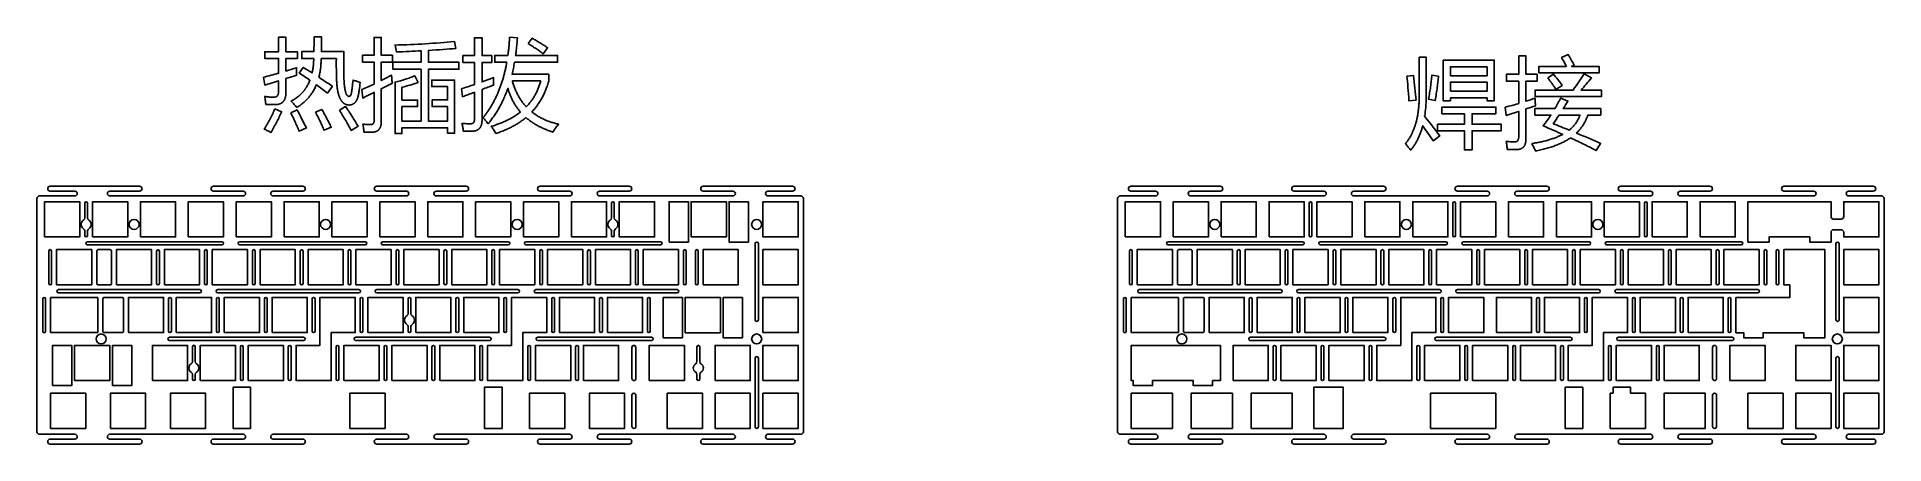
# Model space of a CAD drawing. Header units: millimetres. Extents: x -425 to 310, y -33 to 130.
import ezdxf

# ---------------------------------------------------------------- set-up
doc = ezdxf.new("R2010")
doc.units = ezdxf.units.MM
doc.header["$MEASUREMENT"] = 0
doc.layers.add('Ä¬ÈÏÖµ', color=7, linetype='Continuous', true_color=0xffffff)

msp = doc.modelspace()

# ---------------------------------------------------------------- linework, layer by layer
at = {"layer": 'Ä¬ÈÏÖµ'}
for points in [[(-334.85, 113.43), (-334.27, 110.34), (-331.39, 111.23), (-330.09, 111.64), (-328.88, 112.02), (-328.88, 107.59), (-328.89, 107.46), (-328.89, 107.33), (-328.9, 107.21), (-328.92, 107.1), (-328.93, 106.98), (-328.96, 106.87), (-328.98, 106.77), (-329.01, 106.67), (-329.05, 106.57), (-329.06, 106.53), (-329.08, 106.48), (-329.1, 106.44), (-329.13, 106.39), (-329.15, 106.35), (-329.17, 106.31), (-329.2, 106.27), (-329.22, 106.23), (-329.25, 106.19), (-329.28, 106.16), (-329.31, 106.12), (-329.34, 106.08), (-329.37, 106.05), (-329.4, 106.02), (-329.43, 105.98), (-329.46, 105.95), (-329.5, 105.92), (-329.53, 105.89), (-329.57, 105.87), (-329.61, 105.84), (-329.65, 105.81), (-329.69, 105.79), (-329.73, 105.76), (-329.77, 105.74), (-329.81, 105.72), (-329.85, 105.7), (-329.9, 105.68), (-329.94, 105.66), (-330.04, 105.62), (-330.14, 105.59), (-330.24, 105.57), (-330.35, 105.55), (-330.46, 105.53), (-330.57, 105.51), (-330.69, 105.5), (-330.81, 105.5), (-330.94, 105.49), (-331.13, 105.5), (-331.33, 105.5), (-331.53, 105.5), (-331.73, 105.51), (-331.94, 105.52), (-332.15, 105.54), (-332.36, 105.55), (-332.57, 105.57), (-332.79, 105.59), (-333.01, 105.62), (-333.23, 105.64), (-333.46, 105.67), (-333.68, 105.7), (-333.92, 105.73), (-334.38, 105.8), (-334.31, 105.35), (-334.24, 104.91), (-334.17, 104.49), (-334.11, 104.08), (-334.06, 103.69), (-334.01, 103.32), (-333.96, 102.97), (-333.92, 102.63), (-333.44, 102.61), (-332.97, 102.59), (-332.51, 102.58), (-332.05, 102.57), (-331.6, 102.56), (-331.17, 102.56), (-330.74, 102.55), (-330.32, 102.55), (-330.18, 102.55), (-330.05, 102.55), (-329.92, 102.56), (-329.79, 102.57), (-329.66, 102.58), (-329.53, 102.59), (-329.41, 102.61), (-329.29, 102.62), (-329.17, 102.64), (-329.06, 102.66), (-328.94, 102.69), (-328.83, 102.72), (-328.72, 102.74), (-328.61, 102.77), (-328.51, 102.81), (-328.4, 102.84), (-328.3, 102.88), (-328.2, 102.92), (-328.1, 102.96), (-328.01, 103.01), (-327.92, 103.05), (-327.83, 103.1), (-327.74, 103.16), (-327.65, 103.21), (-327.57, 103.27), (-327.48, 103.32), (-327.4, 103.38), (-327.33, 103.45), (-327.25, 103.51), (-327.18, 103.58), (-327.1, 103.65), (-327.03, 103.72), (-326.97, 103.8), (-326.9, 103.87), (-326.84, 103.95), (-326.78, 104.03), (-326.72, 104.12), (-326.66, 104.2), (-326.61, 104.29), (-326.56, 104.38), (-326.51, 104.47), (-326.46, 104.57), (-326.41, 104.67), (-326.37, 104.77), (-326.33, 104.87), (-326.29, 104.97), (-326.25, 105.08), (-326.21, 105.19), (-326.18, 105.3), (-326.15, 105.41), (-326.12, 105.53), (-326.09, 105.64), (-326.07, 105.76), (-326.05, 105.89), (-326.03, 106.01), (-326.01, 106.14), (-325.99, 106.27), (-325.98, 106.4), (-325.97, 106.53), (-325.96, 106.67), (-325.95, 106.81), (-325.94, 106.95), (-325.94, 107.09), (-325.94, 107.24), (-325.94, 112.93), (-322.82, 113.91), (-321.99, 114.17), (-321.64, 114.29), (-321.66, 114.59), (-321.67, 114.91), (-321.69, 115.25), (-321.7, 115.6), (-321.71, 115.98), (-321.71, 116.38), (-321.72, 116.79), (-321.72, 117.23, -0.003404), (-325.94, 115.89), (-325.94, 120.95), (-321.37, 120.95), (-321.37, 123.62), (-325.94, 123.62), (-325.94, 129.35), (-328.88, 129.35), (-328.88, 123.62), (-334.38, 123.62), (-334.38, 120.95), (-328.88, 120.95), (-328.88, 115.04, -0.006172)], [(-320.71, 115.14), (-320.19, 114.81), (-319.66, 114.46), (-319.13, 114.12), (-318.6, 113.76), (-318.05, 113.39), (-317.5, 113.02), (-316.95, 112.64), (-316.39, 112.25), (-316.53, 111.91), (-316.68, 111.57), (-316.83, 111.24), (-316.98, 110.92), (-317.15, 110.6), (-317.32, 110.28), (-317.49, 109.97), (-317.67, 109.66), (-317.86, 109.36), (-317.95, 109.22), (-318.05, 109.07), (-318.15, 108.93), (-318.25, 108.78), (-318.35, 108.64), (-318.46, 108.5), (-318.56, 108.36), (-318.67, 108.22), (-318.78, 108.08), (-318.89, 107.95), (-319, 107.81), (-319.11, 107.68), (-319.22, 107.55), (-319.34, 107.42), (-319.46, 107.29), (-319.58, 107.16), (-319.7, 107.03), (-319.82, 106.91), (-319.94, 106.78), (-320.07, 106.66), (-320.19, 106.54), (-320.32, 106.42), (-320.45, 106.3), (-320.58, 106.18), (-320.71, 106.07), (-320.85, 105.95), (-321.12, 105.73), (-321.4, 105.51), (-321.68, 105.3), (-321.98, 105.09), (-322.27, 104.88), (-322.58, 104.68), (-322.88, 104.49), (-323.2, 104.3), (-323.52, 104.12), (-323.85, 103.94), (-323.53, 103.62), (-323.23, 103.29), (-322.93, 102.97), (-322.65, 102.66), (-322.37, 102.34), (-322.11, 102.03), (-321.85, 101.73), (-321.6, 101.43), (-321.27, 101.63), (-320.94, 101.84), (-320.62, 102.05), (-320.31, 102.27), (-320, 102.49), (-319.69, 102.72), (-319.4, 102.96), (-319.1, 103.2), (-318.82, 103.44), (-318.54, 103.69), (-318.26, 103.94), (-317.99, 104.2), (-317.73, 104.46), (-317.47, 104.73), (-317.22, 105.01), (-316.97, 105.29), (-316.73, 105.57), (-316.5, 105.86), (-316.27, 106.15), (-316.05, 106.45), (-315.83, 106.76), (-315.62, 107.07), (-315.41, 107.38), (-315.21, 107.7), (-315.02, 108.02), (-314.83, 108.35), (-314.64, 108.69), (-314.47, 109.03), (-314.3, 109.37), (-314.13, 109.72), (-313.97, 110.07), (-313.82, 110.43), (-313.28, 110.04), (-312.74, 109.64), (-312.2, 109.24), (-311.65, 108.83), (-311.09, 108.41), (-310.53, 107.99), (-309.97, 107.56), (-309.4, 107.12), (-307.46, 109.87, 0.007913), (-312.83, 113.45), (-312.72, 113.88), (-312.62, 114.31), (-312.53, 114.74), (-312.44, 115.18), (-312.36, 115.63), (-312.29, 116.08), (-312.22, 116.53), (-312.16, 116.99), (-312.11, 117.46), (-312.06, 117.93), (-312.01, 118.41), (-311.98, 118.89), (-311.95, 119.38), (-311.93, 119.87), (-311.91, 120.37), (-311.9, 120.87), (-305.88, 120.87), (-305.89, 119.71), (-305.89, 118.59), (-305.89, 117.52), (-305.88, 116.49), (-305.87, 115.52), (-305.85, 114.58), (-305.82, 113.69), (-305.81, 113.27), (-305.79, 112.85), (-305.77, 112.45), (-305.75, 112.06), (-305.73, 111.68), (-305.7, 111.31), (-305.68, 110.95), (-305.65, 110.61), (-305.62, 110.27), (-305.59, 109.95), (-305.56, 109.64), (-305.53, 109.34), (-305.49, 109.05), (-305.46, 108.77), (-305.42, 108.51), (-305.38, 108.25), (-305.34, 108.01), (-305.29, 107.78), (-305.22, 107.45), (-305.14, 107.13), (-305.06, 106.82), (-304.97, 106.52), (-304.88, 106.23), (-304.78, 105.95), (-304.68, 105.68), (-304.58, 105.42), (-304.52, 105.3), (-304.47, 105.18), (-304.41, 105.06), (-304.36, 104.94), (-304.3, 104.83), (-304.24, 104.71), (-304.18, 104.6), (-304.12, 104.5), (-304.06, 104.39), (-303.99, 104.29), (-303.93, 104.19), (-303.86, 104.1), (-303.8, 104.01), (-303.73, 103.91), (-303.66, 103.83), (-303.59, 103.74), (-303.52, 103.66), (-303.45, 103.58), (-303.37, 103.5), (-303.3, 103.43), (-303.23, 103.35), (-303.15, 103.28), (-303.07, 103.22), (-302.99, 103.15), (-302.92, 103.09), (-302.84, 103.03), (-302.75, 102.98), (-302.67, 102.92), (-302.59, 102.87), (-302.5, 102.82), (-302.42, 102.78), (-302.33, 102.73), (-302.24, 102.69), (-302.15, 102.65), (-302.07, 102.62), (-301.97, 102.58), (-301.88, 102.55), (-301.79, 102.53), (-301.7, 102.5), (-301.6, 102.48), (-301.5, 102.46), (-301.41, 102.44), (-301.31, 102.43), (-301.21, 102.42), (-301.11, 102.41), (-301.01, 102.4), (-300.9, 102.4), (-300.8, 102.4), (-300.63, 102.4), (-300.46, 102.41), (-300.3, 102.43), (-300.13, 102.45), (-299.98, 102.48), (-299.82, 102.52), (-299.68, 102.57), (-299.53, 102.62), (-299.39, 102.68), (-299.25, 102.74), (-299.12, 102.82), (-298.99, 102.9), (-298.86, 102.98), (-298.74, 103.08), (-298.62, 103.18), (-298.51, 103.29), (-298.4, 103.4), (-298.29, 103.52), (-298.19, 103.65), (-298.09, 103.79), (-297.99, 103.93), (-297.9, 104.08), (-297.81, 104.24), (-297.73, 104.4), (-297.65, 104.57), (-297.57, 104.75), (-297.5, 104.93), (-297.43, 105.12), (-297.37, 105.32), (-297.31, 105.53), (-297.25, 105.74), (-297.2, 105.96), (-297.15, 106.22), (-297.09, 106.48), (-297.04, 106.76), (-296.99, 107.06), (-296.94, 107.36), (-296.88, 107.67), (-296.83, 108), (-296.78, 108.33), (-296.68, 109.04), (-296.58, 109.79), (-296.48, 110.58), (-296.39, 111.42), (-296.74, 111.52), (-297.09, 111.62), (-297.44, 111.73), (-297.8, 111.85), (-298.16, 111.97), (-298.52, 112.09), (-298.89, 112.22), (-299.25, 112.35), (-299.32, 111.55), (-299.39, 110.79), (-299.47, 110.08), (-299.54, 109.41), (-299.62, 108.78), (-299.66, 108.48), (-299.7, 108.2), (-299.74, 107.92), (-299.79, 107.66), (-299.83, 107.4), (-299.87, 107.16), (-299.9, 107), (-299.94, 106.85), (-299.98, 106.71), (-300, 106.65), (-300.02, 106.58), (-300.05, 106.52), (-300.07, 106.47), (-300.1, 106.41), (-300.12, 106.36), (-300.15, 106.31), (-300.18, 106.26), (-300.21, 106.21), (-300.24, 106.17), (-300.27, 106.13), (-300.3, 106.09), (-300.32, 106.08), (-300.34, 106.06), (-300.36, 106.04), (-300.37, 106.03), (-300.39, 106.01), (-300.41, 106), (-300.43, 105.98), (-300.45, 105.97), (-300.47, 105.96), (-300.49, 105.95), (-300.51, 105.94), (-300.53, 105.93), (-300.55, 105.92), (-300.57, 105.91), (-300.59, 105.9), (-300.61, 105.89), (-300.63, 105.88), (-300.65, 105.87), (-300.67, 105.87), (-300.69, 105.86), (-300.72, 105.86), (-300.74, 105.85), (-300.76, 105.85), (-300.78, 105.85), (-300.81, 105.85), (-300.83, 105.84), (-300.85, 105.84), (-300.88, 105.84), (-300.91, 105.84), (-300.94, 105.84), (-300.97, 105.85), (-301, 105.85), (-301.03, 105.86), (-301.06, 105.86), (-301.09, 105.87), (-301.11, 105.88), (-301.14, 105.89), (-301.17, 105.9), (-301.2, 105.91), (-301.23, 105.92), (-301.25, 105.94), (-301.28, 105.95), (-301.31, 105.97), (-301.33, 105.99), (-301.36, 106), (-301.39, 106.02), (-301.41, 106.04), (-301.44, 106.07), (-301.46, 106.09), (-301.49, 106.11), (-301.51, 106.14), (-301.54, 106.16), (-301.59, 106.22), (-301.64, 106.28), (-301.68, 106.34), (-301.73, 106.41), (-301.78, 106.49), (-301.82, 106.57), (-301.86, 106.65), (-301.91, 106.74), (-301.95, 106.83), (-301.99, 106.92), (-302.03, 107.02), (-302.07, 107.13), (-302.11, 107.24), (-302.15, 107.35), (-302.18, 107.47), (-302.22, 107.59), (-302.25, 107.72), (-302.29, 107.85), (-302.35, 108.13), (-302.4, 108.39), (-302.45, 108.67), (-302.5, 108.96), (-302.54, 109.26), (-302.59, 109.58), (-302.63, 109.91), (-302.67, 110.26), (-302.7, 110.62), (-302.74, 111), (-302.77, 111.39), (-302.79, 111.8), (-302.82, 112.22), (-302.84, 112.65), (-302.87, 113.1), (-302.89, 113.57), (-302.9, 114.04), (-302.92, 114.54), (-302.93, 115.04), (-302.94, 115.57), (-302.95, 116.1), (-302.95, 116.65), (-302.95, 117.22), (-302.96, 117.8), (-302.95, 118.39), (-302.95, 119), (-302.94, 119.62), (-302.93, 120.26), (-302.92, 120.91), (-302.91, 121.58), (-302.89, 122.26), (-302.85, 123.66), (-311.84, 123.66), (-311.81, 125.28), (-311.79, 126.04), (-311.78, 126.79), (-311.77, 127.51), (-311.77, 128.2), (-311.76, 128.87), (-311.76, 129.51), (-314.75, 129.51), (-314.74, 128.84), (-314.74, 128.16), (-314.74, 127.45), (-314.75, 126.73), (-314.76, 125.99), (-314.77, 125.23), (-314.79, 124.46), (-314.8, 123.66), (-319.63, 123.66), (-319.63, 120.87), (-314.86, 120.87), (-314.87, 120.49), (-314.88, 120.1), (-314.9, 119.73), (-314.92, 119.35), (-314.94, 118.98), (-314.97, 118.62), (-315, 118.25), (-315.04, 117.89), (-315.08, 117.54), (-315.13, 117.19), (-315.18, 116.84), (-315.24, 116.5), (-315.3, 116.16), (-315.36, 115.82), (-315.43, 115.49), (-315.5, 115.16, 0.003199), (-319.05, 117.35)], [(-295.73, 108.55), (-295.34, 105.15, -0.001706), (-290.85, 107.45), (-290.85, 96.08), (-290.85, 95.99), (-290.85, 95.9), (-290.86, 95.82), (-290.87, 95.74), (-290.88, 95.66), (-290.9, 95.58), (-290.91, 95.51), (-290.93, 95.44), (-290.96, 95.37), (-290.98, 95.31), (-291, 95.27), (-291.01, 95.24), (-291.03, 95.21), (-291.04, 95.18), (-291.06, 95.16), (-291.08, 95.13), (-291.09, 95.1), (-291.11, 95.08), (-291.13, 95.05), (-291.15, 95.03), (-291.17, 95), (-291.2, 94.98), (-291.22, 94.95), (-291.24, 94.93), (-291.26, 94.91), (-291.29, 94.89), (-291.31, 94.87), (-291.34, 94.85), (-291.36, 94.83), (-291.39, 94.82), (-291.42, 94.8), (-291.45, 94.78), (-291.48, 94.77), (-291.51, 94.75), (-291.54, 94.74), (-291.57, 94.73), (-291.6, 94.71), (-291.63, 94.7), (-291.7, 94.68), (-291.77, 94.66), (-291.84, 94.65), (-291.91, 94.63), (-291.99, 94.62), (-292.07, 94.62), (-292.16, 94.61), (-292.24, 94.61), (-292.55, 94.61), (-292.88, 94.62), (-293.23, 94.63), (-293.61, 94.65), (-294, 94.67), (-294.41, 94.7), (-294.85, 94.73), (-295.3, 94.76), (-295.23, 94.34), (-295.16, 93.92), (-295.09, 93.51), (-295.03, 93.11), (-294.97, 92.71), (-294.92, 92.32), (-294.88, 91.93), (-294.84, 91.55), (-294.37, 91.54), (-293.91, 91.54), (-293.46, 91.54), (-293.03, 91.54), (-292.6, 91.55), (-292.19, 91.56), (-291.78, 91.57), (-291.39, 91.59), (-291.18, 91.6), (-291.08, 91.61), (-290.98, 91.63), (-290.88, 91.64), (-290.79, 91.66), (-290.69, 91.68), (-290.6, 91.7), (-290.51, 91.72), (-290.42, 91.74), (-290.33, 91.77), (-290.24, 91.79), (-290.16, 91.82), (-290.08, 91.85), (-289.99, 91.89), (-289.91, 91.92), (-289.84, 91.96), (-289.76, 91.99), (-289.68, 92.03), (-289.61, 92.08), (-289.54, 92.12), (-289.47, 92.17), (-289.4, 92.21), (-289.34, 92.26), (-289.27, 92.31), (-289.21, 92.37), (-289.15, 92.42), (-289.09, 92.48), (-289.03, 92.54), (-288.97, 92.6), (-288.91, 92.66), (-288.86, 92.72), (-288.81, 92.79), (-288.76, 92.85), (-288.71, 92.92), (-288.66, 93), (-288.62, 93.07), (-288.58, 93.14), (-288.53, 93.22), (-288.49, 93.3), (-288.45, 93.38), (-288.42, 93.46), (-288.38, 93.54), (-288.35, 93.63), (-288.32, 93.72), (-288.29, 93.81), (-288.26, 93.9), (-288.23, 93.99), (-288.2, 94.09), (-288.18, 94.18), (-288.14, 94.38), (-288.1, 94.59), (-288.07, 94.8), (-288.05, 95.03), (-288.03, 95.25), (-288.02, 95.49), (-288.02, 95.73), (-288.02, 108.9), (-283.6, 111.15), (-283.65, 111.45), (-283.7, 111.78), (-283.74, 112.13), (-283.78, 112.51), (-283.81, 112.9), (-283.85, 113.33), (-283.88, 113.78), (-283.91, 114.25, -0.007573), (-288.02, 112.12), (-288.02, 119.48), (-283.56, 119.48), (-283.56, 122.19), (-288.02, 122.19), (-288.02, 129.32), (-290.85, 129.32), (-290.85, 122.19), (-295.46, 122.19), (-295.46, 119.48), (-290.85, 119.48), (-290.85, 110.74), (-291.44, 110.46), (-292.04, 110.18), (-292.65, 109.91), (-293.26, 109.63), (-293.87, 109.36), (-294.49, 109.09), (-295.1, 108.82)], [(-256.06, 108.86), (-255.68, 105.69, 0.001824), (-250.95, 107.47), (-250.95, 96.66), (-250.95, 96.56), (-250.96, 96.45), (-250.96, 96.35), (-250.97, 96.25), (-250.99, 96.16), (-251, 96.07), (-251.02, 95.98), (-251.05, 95.9), (-251.07, 95.82), (-251.1, 95.74), (-251.13, 95.67), (-251.15, 95.63), (-251.17, 95.6), (-251.19, 95.57), (-251.21, 95.53), (-251.23, 95.5), (-251.25, 95.47), (-251.27, 95.44), (-251.29, 95.41), (-251.31, 95.38), (-251.34, 95.36), (-251.36, 95.33), (-251.39, 95.3), (-251.41, 95.28), (-251.44, 95.25), (-251.47, 95.23), (-251.5, 95.21), (-251.53, 95.19), (-251.56, 95.16), (-251.59, 95.14), (-251.62, 95.13), (-251.65, 95.11), (-251.68, 95.09), (-251.72, 95.07), (-251.75, 95.06), (-251.79, 95.04), (-251.82, 95.03), (-251.86, 95.02), (-251.9, 95), (-251.97, 94.98), (-252.05, 94.96), (-252.14, 94.95), (-252.22, 94.93), (-252.31, 94.93), (-252.4, 94.92), (-252.5, 94.92), (-252.85, 94.92), (-253.22, 94.93), (-253.61, 94.94), (-254.03, 94.96), (-254.47, 94.98), (-254.92, 95.01), (-255.41, 95.04), (-255.91, 95.07), (-255.82, 94.69), (-255.74, 94.31), (-255.66, 93.93), (-255.59, 93.53), (-255.52, 93.14), (-255.45, 92.74), (-255.39, 92.34), (-255.33, 91.94), (-254.8, 91.93), (-254.29, 91.92), (-253.79, 91.92), (-253.31, 91.93), (-252.85, 91.93), (-252.39, 91.94), (-251.95, 91.96), (-251.53, 91.98), (-251.42, 91.99), (-251.31, 92), (-251.2, 92.01), (-251.09, 92.02), (-250.99, 92.04), (-250.89, 92.06), (-250.79, 92.08), (-250.69, 92.1), (-250.59, 92.13), (-250.49, 92.15), (-250.4, 92.18), (-250.31, 92.21), (-250.22, 92.24), (-250.13, 92.28), (-250.04, 92.31), (-249.95, 92.35), (-249.87, 92.39), (-249.79, 92.43), (-249.71, 92.47), (-249.63, 92.52), (-249.55, 92.57), (-249.48, 92.62), (-249.41, 92.67), (-249.34, 92.72), (-249.27, 92.77), (-249.2, 92.83), (-249.13, 92.89), (-249.07, 92.95), (-249.01, 93.01), (-248.95, 93.07), (-248.89, 93.14), (-248.83, 93.21), (-248.77, 93.27), (-248.72, 93.35), (-248.67, 93.42), (-248.62, 93.49), (-248.57, 93.57), (-248.52, 93.65), (-248.48, 93.73), (-248.44, 93.81), (-248.39, 93.9), (-248.35, 93.98), (-248.32, 94.07), (-248.28, 94.16), (-248.25, 94.25), (-248.21, 94.35), (-248.18, 94.44), (-248.15, 94.54), (-248.13, 94.64), (-248.1, 94.74), (-248.08, 94.84), (-248.06, 94.95), (-248.03, 95.05), (-248.02, 95.16), (-248, 95.27), (-247.98, 95.39), (-247.96, 95.62), (-247.94, 95.85), (-247.93, 96.1), (-247.93, 96.35), (-247.93, 108.61, -0.000061), (-243.28, 110.34), (-243.31, 110.69), (-243.33, 111.05), (-243.35, 111.41), (-243.36, 111.78), (-243.37, 112.15), (-243.37, 112.54), (-243.37, 112.92), (-243.36, 113.32), (-244.54, 112.87), (-245.69, 112.44), (-246.82, 112.02), (-247.93, 111.61), (-247.93, 119.36), (-244.06, 119.36), (-244.06, 122.07), (-247.93, 122.07), (-247.93, 129.16), (-250.95, 129.16), (-250.95, 122.07), (-255.56, 122.07), (-255.56, 119.36), (-250.95, 119.36), (-250.95, 110.55), (-251.62, 110.32), (-252.29, 110.1), (-252.94, 109.88), (-253.58, 109.66), (-254.22, 109.46), (-254.84, 109.25), (-255.46, 109.06)], [(159.09, 101.5), (159.48, 98.17), (160.65, 98.58), (161.87, 99.01), (163.13, 99.44), (164.44, 99.88), (164.44, 89.73), (164.44, 89.6), (164.43, 89.48), (164.42, 89.36), (164.41, 89.25), (164.4, 89.14), (164.38, 89.03), (164.36, 88.93), (164.33, 88.83), (164.3, 88.74), (164.27, 88.65), (164.24, 88.56), (164.2, 88.48), (164.18, 88.44), (164.16, 88.4), (164.13, 88.36), (164.11, 88.33), (164.09, 88.29), (164.06, 88.25), (164.04, 88.22), (164.01, 88.19), (163.98, 88.16), (163.96, 88.13), (163.93, 88.1), (163.9, 88.07), (163.87, 88.04), (163.84, 88.01), (163.8, 87.99), (163.77, 87.96), (163.74, 87.94), (163.7, 87.92), (163.67, 87.9), (163.63, 87.88), (163.6, 87.86), (163.56, 87.84), (163.52, 87.82), (163.48, 87.8), (163.44, 87.79), (163.4, 87.77), (163.36, 87.76), (163.31, 87.75), (163.22, 87.73), (163.13, 87.71), (163.04, 87.69), (162.94, 87.68), (162.84, 87.68), (162.73, 87.68), (162.47, 87.68), (162.16, 87.69), (161.82, 87.71), (161.43, 87.73), (160.99, 87.77), (160.52, 87.81), (160, 87.85), (159.44, 87.91), (159.52, 87.5), (159.59, 87.1), (159.65, 86.69), (159.71, 86.29), (159.77, 85.89), (159.82, 85.49), (159.86, 85.09), (159.91, 84.69), (160.45, 84.68), (160.96, 84.66), (161.45, 84.65), (161.92, 84.64), (162.36, 84.64), (162.78, 84.64), (163.18, 84.65), (163.66, 84.66), (163.78, 84.66), (163.89, 84.67), (164, 84.68), (164.11, 84.69), (164.22, 84.7), (164.32, 84.71), (164.43, 84.73), (164.53, 84.75), (164.63, 84.77), (164.73, 84.79), (164.82, 84.81), (164.92, 84.84), (165.01, 84.87), (165.1, 84.9), (165.19, 84.93), (165.28, 84.97), (165.36, 85), (165.45, 85.04), (165.53, 85.08), (165.61, 85.13), (165.69, 85.17), (165.76, 85.22), (165.84, 85.27), (165.91, 85.32), (165.98, 85.37), (166.05, 85.42), (166.12, 85.48), (166.18, 85.54), (166.24, 85.6), (166.31, 85.66), (166.36, 85.73), (166.42, 85.8), (166.48, 85.87), (166.53, 85.94), (166.58, 86.01), (166.64, 86.08), (166.68, 86.16), (166.73, 86.24), (166.78, 86.32), (166.82, 86.4), (166.86, 86.49), (166.9, 86.58), (166.94, 86.67), (166.97, 86.76), (167.01, 86.85), (167.04, 86.95), (167.07, 87.04), (167.1, 87.14), (167.12, 87.24), (167.15, 87.35), (167.17, 87.45), (167.19, 87.56), (167.21, 87.67), (167.23, 87.78), (167.25, 87.9), (167.26, 88.01), (167.27, 88.13), (167.29, 88.37), (167.3, 88.62), (167.3, 88.88), (167.3, 100.83), (168.23, 101.14), (169.18, 101.45), (170.15, 101.77), (171.14, 102.08), (171.09, 102.41), (171.05, 102.75), (171.02, 103.11), (170.98, 103.48), (170.96, 103.86), (170.94, 104.26), (170.92, 104.68), (170.91, 105.11, -0.005612), (167.3, 103.92), (167.3, 111.88), (171.76, 111.88), (171.76, 114.67), (167.3, 114.67), (167.3, 121.92), (164.44, 121.92), (164.44, 114.67), (159.56, 114.67), (159.56, 111.88), (164.44, 111.88), (164.44, 103.03), (163.13, 102.65), (161.8, 102.26), (160.46, 101.88)], [(183.44, 117.77), (172.49, 117.77), (172.49, 115.18), (196.39, 115.18), (196.39, 117.77), (185.49, 117.77), (186.48, 118.24, 0.012434), (184.11, 122.46), (181.52, 121.26, -0.013009)], [(186.07, 108.36), (170.98, 108.36), (170.98, 105.76), (197.32, 105.76), (197.32, 108.36), (189.25, 108.36, 0.005499), (193.33, 113.16), (190.43, 114.75), (189.95, 114), (189.44, 113.23), (188.93, 112.45), (188.39, 111.66), (187.84, 110.86), (187.27, 110.04), (186.68, 109.21)], [(178.19, 94.96, -0.003715), (184.52, 92.4), (184.71, 92.56), (184.89, 92.71), (185.08, 92.87), (185.25, 93.03), (185.43, 93.2), (185.6, 93.36), (185.77, 93.53), (185.93, 93.7), (186.09, 93.87), (186.25, 94.04), (186.4, 94.22), (186.55, 94.4), (186.7, 94.58), (186.84, 94.76), (186.99, 94.95), (187.12, 95.13), (187.25, 95.32), (187.38, 95.51), (187.51, 95.7), (187.63, 95.9), (187.75, 96.1), (187.87, 96.3), (187.98, 96.5), (188.09, 96.7), (188.2, 96.91), (188.3, 97.11), (188.4, 97.32), (188.49, 97.54), (188.59, 97.75), (188.67, 97.97), (188.76, 98.18), (188.84, 98.41), (180.49, 98.41), (179.91, 97.51), (179.33, 96.64), (178.75, 95.79)], [(-289.79, -30.59, 0.999926), (-289.79, -32.59), (-254.29, -32.59, 0.999926), (-254.29, -30.59), (-266.1, -30.59, -0.999416), (-266.1, -28.7), (-213.05, -28.7, -0.999491), (-213.05, -30.59), (-224.85, -30.59, 0.999926), (-224.85, -32.59), (-189.35, -32.59, 0.999926), (-189.35, -30.59), (-201.16, -30.59, -0.999437), (-201.16, -28.7), (-148.11, -28.7, -0.999514), (-148.11, -30.59), (-159.92, -30.59, 0.999926), (-159.92, -32.59), (-124.42, -32.59, 1), (-124.42, -30.59), (-134.22, -30.59, -0.999421), (-134.22, -28.7), (-121.16, -28.7, 0.41417), (-120.11, -27.65), (-120.11, 65.16, 0.414129), (-121.16, 66.21), (-134.22, 66.21, -0.999395), (-134.22, 68.1), (-124.42, 68.1, 1), (-124.42, 70.1), (-159.92, 70.1, 0.999926), (-159.92, 68.1), (-148.11, 68.1, -0.999514), (-148.11, 66.21), (-201.16, 66.21, -0.999437), (-201.16, 68.1), (-189.35, 68.1, 0.999926), (-189.35, 70.1), (-224.85, 70.1, 0.999926), (-224.85, 68.1), (-213.05, 68.1, -0.999491), (-213.05, 66.21), (-266.1, 66.21, -0.999416), (-266.1, 68.1), (-254.29, 68.1, 0.999926), (-254.29, 70.1), (-289.79, 70.1, 0.999926), (-289.79, 68.1), (-277.99, 68.1, -0.999469), (-277.99, 66.21), (-331.03, 66.21, -0.999397), (-331.03, 68.1), (-319.23, 68.1, 0.999926), (-319.23, 70.1), (-354.73, 70.1, 0.999926), (-354.73, 68.1), (-342.92, 68.1, -0.999448), (-342.92, 66.21), (-395.97, 66.21, -0.999378), (-395.97, 68.1), (-384.17, 68.1, 0.999926), (-384.17, 70.1), (-419.67, 70.1, 1), (-419.67, 68.1), (-409.86, 68.1, -0.999311), (-409.86, 66.21), (-423.92, 66.21, 0.414212), (-424.97, 65.16), (-424.97, -27.65, 0.414212), (-423.92, -28.7), (-409.86, -28.7, -0.999308), (-409.86, -30.59), (-419.67, -30.59, 1), (-419.67, -32.59), (-384.17, -32.59, 0.999926), (-384.17, -30.59), (-395.97, -30.59, -0.999378), (-395.97, -28.7), (-342.92, -28.7, -0.999448), (-342.92, -30.59), (-354.73, -30.59, 0.999926), (-354.73, -32.59), (-319.23, -32.59, 0.999926), (-319.23, -30.59), (-331.03, -30.59, -0.999397), (-331.03, -28.7), (-277.99, -28.7, -0.999469), (-277.99, -30.59)], [(140.08, -30.59, 0.999926), (140.08, -32.59), (175.58, -32.59, 0.999926), (175.58, -30.59), (163.78, -30.59, -0.999416), (163.78, -28.7), (216.83, -28.7, -0.999491), (216.83, -30.59), (205.02, -30.59, 0.999926), (205.02, -32.59), (240.52, -32.59, 0.999926), (240.52, -30.59), (228.72, -30.59, -0.999437), (228.72, -28.7), (281.76, -28.7, -0.999514), (281.76, -30.59), (269.96, -30.59, 0.999926), (269.96, -32.59), (305.46, -32.59, 1), (305.46, -30.59), (295.65, -30.59, -0.999421), (295.65, -28.7), (308.71, -28.7, 0.41417), (309.76, -27.65), (309.76, 65.16, 0.414129), (308.71, 66.21), (295.65, 66.21, -0.999395), (295.65, 68.1), (305.46, 68.1, 1), (305.46, 70.1), (269.96, 70.1, 0.999926), (269.96, 68.1), (281.76, 68.1, -0.999514), (281.76, 66.21), (228.72, 66.21, -0.999437), (228.72, 68.1), (240.52, 68.1, 0.999926), (240.52, 70.1), (205.02, 70.1, 0.999926), (205.02, 68.1), (216.83, 68.1, -0.999491), (216.83, 66.21), (163.78, 66.21, -0.999416), (163.78, 68.1), (175.58, 68.1, 0.999926), (175.58, 70.1), (140.08, 70.1, 0.999926), (140.08, 68.1), (151.89, 68.1, -0.999469), (151.89, 66.21), (98.84, 66.21, -0.999397), (98.84, 68.1), (110.65, 68.1, 0.999926), (110.65, 70.1), (75.15, 70.1, 0.999926), (75.15, 68.1), (86.95, 68.1, -0.999448), (86.95, 66.21), (33.9, 66.21, -0.999378), (33.9, 68.1), (45.71, 68.1, 0.999926), (45.71, 70.1), (10.21, 70.1, 1), (10.21, 68.1), (20.01, 68.1, -0.999311), (20.01, 66.21), (5.95, 66.21, 0.414212), (4.9, 65.16), (4.9, -27.65, 0.414212), (5.95, -28.7), (20.01, -28.7, -0.999308), (20.01, -30.59), (10.21, -30.59, 1), (10.21, -32.59), (45.71, -32.59, 0.999926), (45.71, -30.59), (33.9, -30.59, -0.999378), (33.9, -28.7), (86.95, -28.7, -0.999448), (86.95, -30.59), (75.15, -30.59, 0.999926), (75.15, -32.59), (110.65, -32.59, 0.999926), (110.65, -30.59), (98.84, -30.59, -0.999397), (98.84, -28.7), (151.89, -28.7, -0.999469), (151.89, -30.59)], [(-405.95, 52.25, 0.259846), (-406.45, 53.15, -0.557323), (-406.45, 56.55, 0.259846), (-405.95, 57.44), (-405.95, 63.32, -1), (-404.85, 63.32), (-404.85, 57.45, 0.260735), (-404.35, 56.55, -0.559508), (-404.35, 53.14, 0.260735), (-404.85, 52.25), (-404.85, 50.42, -1), (-405.95, 50.42)], [(-196.4, 52.25, 0.259846), (-196.9, 53.15, -0.557323), (-196.9, 56.55, 0.259846), (-196.4, 57.44), (-196.4, 63.32, -1), (-195.3, 63.32), (-195.3, 57.45, 0.260735), (-194.8, 56.55, -0.559508), (-194.8, 53.14, 0.260735), (-195.3, 52.25), (-195.3, 50.42, -1), (-196.4, 50.42)], [(81.08, 63.31, -1), (82.18, 63.31), (82.18, 50.41, -1), (81.08, 50.41)], [(139.33, 63.31), (139.33, 50.41, -1), (138.23, 50.41), (138.23, 63.31, -1)], [(215.53, 63.31), (215.53, 50.41, -1), (214.43, 50.41), (214.43, 63.31, -1)], [(293.71, 51.71, 0.414214), (292.66, 52.76), (289.71, 52.76, 0.414214), (288.66, 51.71), (288.66, 47.86), (280.23, 47.86), (280.23, 49.86), (264.03, 49.86), (264.03, 47.86), (255.61, 47.86), (255.61, 63.86), (288.66, 63.86), (288.66, 58.01, 0.414214), (289.71, 56.96), (292.66, 56.96, 0.414214), (293.71, 58.01), (293.71, 63.87), (307.71, 63.87), (307.71, 49.87), (293.71, 49.87)], [(-420.23, 44.27, -1), (-419.13, 44.27), (-419.13, 31.37, -1), (-420.23, 31.37)], [(-404.84, 47.99, 1), (-404.84, 46.69), (-351.42, 46.69, 1), (-351.42, 47.99)], [(-401.18, 31.37), (-401.18, 44.27, -0.414214), (-400.63, 44.82), (-395.87, 44.82, -0.414214), (-395.32, 44.27), (-395.32, 31.37, -0.414214), (-395.87, 30.82), (-400.63, 30.82, -0.414214)], [(-376.27, 44.27), (-376.27, 31.37, -1), (-377.37, 31.37), (-377.37, 44.27, -1)], [(-358.32, 44.27, -1), (-357.22, 44.27), (-357.22, 31.37, -1), (-358.32, 31.37)], [(-294.45, 47.99, -1), (-294.45, 46.69), (-344.32, 46.69, -1), (-344.32, 47.99)], [(-338.17, 44.27), (-338.17, 31.37, -1), (-339.27, 31.37), (-339.27, 44.27, -1)], [(-320.22, 44.27, -1), (-319.12, 44.27), (-319.12, 31.37, -1), (-320.22, 31.37)], [(-300.07, 44.27), (-300.07, 31.37, -1), (-301.17, 31.37), (-301.17, 44.27, -1)], [(-237.48, 46.69, 1), (-237.48, 47.99), (-287.35, 47.99, 1), (-287.35, 46.69)], [(-282.12, 44.27, -1), (-281.02, 44.27), (-281.02, 31.37, -1), (-282.12, 31.37)], [(-261.97, 44.27), (-261.97, 31.37, -1), (-263.07, 31.37), (-263.07, 44.27, -1)], [(-244.02, 44.27, -1), (-242.92, 44.27), (-242.92, 31.37, -1), (-244.02, 31.37)], [(-176.96, 47.99, -1), (-176.96, 46.69), (-230.38, 46.69, -1), (-230.38, 47.99)], [(-223.87, 44.27), (-223.87, 31.37, -1), (-224.97, 31.37), (-224.97, 44.27, -1)], [(-205.92, 44.27, -1), (-204.82, 44.27), (-204.82, 31.37, -1), (-205.92, 31.37)], [(-185.77, 44.27), (-185.77, 31.37, -1), (-186.87, 31.37), (-186.87, 44.27, -1)], [(-167.82, 44.27, -1), (-166.72, 44.27), (-166.72, 31.37, -1), (-167.82, 31.37)], [(-161.96, 44.26), (-161.96, 31.36, -1), (-163.06, 31.36), (-163.06, 44.26, -1)], [(-137.99, 16.91, -0.99966), (-139.29, 16.91), (-139.29, 47.21, -0.999117), (-137.99, 47.21)], [(9.64, 44.27, -1), (10.74, 44.27), (10.74, 31.37, -1), (9.64, 31.37)], [(25.03, 47.99, 1), (25.03, 46.69), (78.45, 46.69, 1), (78.45, 47.99)], [(28.69, 31.37), (28.69, 44.27, -0.414214), (29.24, 44.82), (34.01, 44.82, -0.414214), (34.56, 44.27), (34.56, 31.37, -0.414214), (34.01, 30.82), (29.24, 30.82, -0.414214)], [(53.61, 44.27), (53.61, 31.37, -1), (52.51, 31.37), (52.51, 44.27, -1)], [(71.56, 44.27, -1), (72.66, 44.27), (72.66, 31.37, -1), (71.56, 31.37)], [(135.42, 47.99, -1), (135.42, 46.69), (85.55, 46.69, -1), (85.55, 47.99)], [(91.71, 44.27), (91.71, 31.37, -1), (90.61, 31.37), (90.61, 44.27, -1)], [(109.66, 44.27, -1), (110.76, 44.27), (110.76, 31.37, -1), (109.66, 31.37)], [(129.81, 44.27), (129.81, 31.37, -1), (128.71, 31.37), (128.71, 44.27, -1)], [(192.4, 46.69, 1), (192.4, 47.99), (142.52, 47.99, 1), (142.52, 46.69)], [(147.76, 44.27, -1), (148.86, 44.27), (148.86, 31.37, -1), (147.76, 31.37)], [(167.91, 44.27), (167.91, 31.37, -1), (166.81, 31.37), (166.81, 44.27, -1)], [(185.86, 44.27, -1), (186.96, 44.27), (186.96, 31.37, -1), (185.86, 31.37)], [(252.92, 47.99, -1), (252.92, 46.69), (199.5, 46.69, -1), (199.5, 47.99)], [(206.01, 44.27), (206.01, 31.37, -1), (204.91, 31.37), (204.91, 44.27, -1)], [(223.96, 44.27, -1), (225.06, 44.27), (225.06, 31.37, -1), (223.96, 31.37)], [(244.11, 44.27), (244.11, 31.37, -1), (243.01, 31.37), (243.01, 44.27, -1)], [(262.06, 44.27, -1), (263.16, 44.27), (263.16, 31.37, -1), (262.06, 31.37)], [(267.92, 44.26), (267.92, 31.36, -1), (266.82, 31.36), (266.82, 44.26, -1)], [(291.89, 16.91, -0.99966), (290.59, 16.91), (290.59, 47.21, -0.999117), (291.89, 47.21)], [(-422.62, 25.19, -1), (-421.52, 25.19), (-421.52, 12.29, -1), (-422.62, 12.29)], [(-360.18, 28.93), (-416.36, 28.93, 1), (-416.36, 27.63), (-360.18, 27.63, 0.999115)], [(-398.8, 12.32), (-398.8, 25.22, -0.414214), (-398.25, 25.77), (-391.11, 25.77, -0.414214), (-390.56, 25.22), (-390.56, 12.32, -0.414214), (-391.11, 11.77), (-398.25, 11.77, -0.414214)], [(-371.51, 25.22), (-371.51, 12.32, -1), (-372.61, 12.32), (-372.61, 25.22, -1)], [(-296.9, 28.93), (-353.08, 28.93, 1), (-353.08, 27.63), (-296.9, 27.63, 0.999115)], [(-353.56, 25.22, -1), (-352.46, 25.22), (-352.46, 12.32, -1), (-353.56, 12.32)], [(-333.41, 25.22), (-333.41, 12.32, -1), (-334.51, 12.32), (-334.51, 25.22, -1)], [(-315.46, 25.22, -1), (-314.36, 25.22), (-314.36, 12.32, -1), (-315.46, 12.32)], [(-295.31, 25.22), (-295.31, 12.32, -1), (-296.41, 12.32), (-296.41, 25.22, -1)], [(-233.62, 28.93), (-289.8, 28.93, 1), (-289.8, 27.63), (-233.62, 27.63, 0.999115)], [(-277.37, 14.17, 0.259846), (-277.86, 15.06, -0.557323), (-277.86, 18.46, 0.259846), (-277.37, 19.36), (-277.37, 25.23, -1), (-276.27, 25.23), (-276.27, 19.36, 0.260735), (-275.77, 18.47, -0.559508), (-275.77, 15.06, 0.260735), (-276.27, 14.16), (-276.27, 12.33, -1), (-277.37, 12.33)], [(-257.21, 25.22), (-257.21, 12.32, -1), (-258.31, 12.32), (-258.31, 25.22, -1)], [(-239.26, 25.22, -1), (-238.16, 25.22), (-238.16, 12.32, -1), (-239.26, 12.32)], [(-170.35, 28.93), (-226.52, 28.93, 1), (-226.52, 27.63), (-170.35, 27.63, 0.999115)], [(-219.11, 25.22), (-219.11, 12.32, -1), (-220.21, 12.32), (-220.21, 25.22, -1)], [(-201.16, 25.22, -1), (-200.06, 25.22), (-200.06, 12.32, -1), (-201.16, 12.32)], [(-181.01, 25.22), (-181.01, 12.32, -1), (-182.11, 12.32), (-182.11, 25.22, -1)], [(7.25, 25.19, -1), (8.35, 25.19), (8.35, 12.29, -1), (7.25, 12.29)], [(69.7, 28.93), (13.52, 28.93, 1), (13.52, 27.63), (69.7, 27.63, 0.999115)], [(31.07, 12.32), (31.07, 25.22, -0.414214), (31.62, 25.77), (38.77, 25.77, -0.414214), (39.32, 25.22), (39.32, 12.32, -0.414214), (38.77, 11.77), (31.62, 11.77, -0.414214)], [(58.37, 25.22), (58.37, 12.32, -1), (57.27, 12.32), (57.27, 25.22, -1)], [(132.97, 28.93), (76.8, 28.93, 1), (76.8, 27.63), (132.97, 27.63, 0.999115)], [(76.32, 25.22, -1), (77.42, 25.22), (77.42, 12.32, -1), (76.32, 12.32)], [(96.47, 25.22), (96.47, 12.32, -1), (95.37, 12.32), (95.37, 25.22, -1)], [(114.42, 25.22, -1), (115.52, 25.22), (115.52, 12.32, -1), (114.42, 12.32)], [(134.57, 25.22), (134.57, 12.32, -1), (133.47, 12.32), (133.47, 25.22, -1)], [(196.25, 28.93), (140.07, 28.93, 1), (140.07, 27.63), (196.25, 27.63, 0.999115)], [(172.67, 25.22), (172.67, 12.32, -1), (171.57, 12.32), (171.57, 25.22, -1)], [(190.62, 25.22, -1), (191.72, 25.22), (191.72, 12.32, -1), (190.62, 12.32)], [(259.53, 28.93), (203.35, 28.93, 1), (203.35, 27.63), (259.53, 27.63, 0.999115)], [(210.77, 25.22), (210.77, 12.32, -1), (209.67, 12.32), (209.67, 25.22, -1)], [(228.72, 25.22, -1), (229.82, 25.22), (229.82, 12.32, -1), (228.72, 12.32)], [(248.87, 25.22), (248.87, 12.32, -1), (247.77, 12.32), (247.77, 25.22, -1)], [(-372.2, 8.61, -1), (-372.2, 9.91), (-318.93, 9.91, -1), (-318.93, 8.61)], [(-244.89, 8.61, 1), (-244.89, 9.91), (-298.15, 9.91, 1), (-298.15, 8.61)], [(-225.77, 8.61, -1), (-225.77, 9.91), (-180.5, 9.91, -0.99966), (-180.5, 8.61)], [(57.68, 8.61, -1), (57.68, 9.91), (110.94, 9.91, -1), (110.94, 8.61)], [(184.99, 8.61, 1), (184.99, 9.91), (131.72, 9.91, 1), (131.72, 8.61)], [(204.11, 8.61, -1), (204.11, 9.91), (249.37, 9.91, -0.99966), (249.37, 8.61)], [(-363.09, -4.88, 0.259846), (-363.59, -3.99, -0.557323), (-363.59, -0.59, 0.259846), (-363.09, 0.31), (-363.09, 6.18, -1), (-361.99, 6.18), (-361.99, 0.31, 0.260735), (-361.49, -0.58, -0.559508), (-361.49, -3.99, 0.260735), (-361.99, -4.89), (-361.99, -6.72, -1), (-363.09, -6.72)], [(-344.03, 6.17, -1), (-342.93, 6.17), (-342.93, -6.73, -1), (-344.03, -6.73)], [(-323.88, 6.17), (-323.88, -6.73, -1), (-324.98, -6.73), (-324.98, 6.17, -1)], [(-305.93, 6.17, -1), (-304.83, 6.17), (-304.83, -6.73, -1), (-305.93, -6.73)], [(-285.78, 6.17), (-285.78, -6.73, -1), (-286.88, -6.73), (-286.88, 6.17, -1)], [(-267.83, 6.17, -1), (-266.73, 6.17), (-266.73, -6.73, -1), (-267.83, -6.73)], [(-247.68, 6.17), (-247.68, -6.73, -1), (-248.78, -6.73), (-248.78, 6.17, -1)], [(-229.73, 6.17, -1), (-228.63, 6.17), (-228.63, -6.73, -1), (-229.73, -6.73)], [(-209.58, 6.17), (-209.58, -6.73, -1), (-210.68, -6.73), (-210.68, 6.17, -1)], [(-186.71, -6.48, -1), (-188.31, -6.48), (-188.31, 5.92, -1.000002), (-186.71, 5.92)], [(-162.44, -4.88, 0.259846), (-162.94, -3.99, -0.557323), (-162.94, -0.59, 0.259846), (-162.44, 0.31), (-162.44, 6.18, -1), (-161.34, 6.18), (-161.34, 0.31, 0.260735), (-160.84, -0.58, -0.559508), (-160.84, -3.99, 0.260735), (-161.34, -4.89), (-161.34, -6.72, -1), (-162.44, -6.72)], [(-139.29, -25.7, 0.999117), (-137.99, -25.7), (-137.99, 1.6, 0.999601), (-139.29, 1.6)], [(67.9, 6.17, 1), (66.8, 6.17), (66.8, -6.73, 1), (67.9, -6.73)], [(85.85, 6.17, -1), (86.95, 6.17), (86.95, -6.73, -1), (85.85, -6.73)], [(106, 6.17), (106, -6.73, -1), (104.9, -6.73), (104.9, 6.17, -1)], [(123.95, 6.17, -1), (125.05, 6.17), (125.05, -6.73, -1), (123.95, -6.73)], [(144.1, 6.17), (144.1, -6.73, -1), (143, -6.73), (143, 6.17, -1)], [(162.05, 6.17, -1), (163.15, 6.17), (163.15, -6.73, -1), (162.05, -6.73)], [(182.2, 6.17), (182.2, -6.73, -1), (181.1, -6.73), (181.1, 6.17, -1)], [(200.15, 6.17, -1), (201.25, 6.17), (201.25, -6.73, -1), (200.15, -6.73)], [(220.3, 6.17), (220.3, -6.73, -1), (219.2, -6.73), (219.2, 6.17, -1)], [(243.17, -6.48, -1), (241.57, -6.48), (241.57, 5.92, -1.000002), (243.17, 5.92)], [(290.59, -25.7, 0.999117), (291.89, -25.7), (291.89, 1.6, 0.999601), (290.59, 1.6)], [(-186.71, -25.54, -1), (-188.31, -25.54), (-188.31, -13.14, -1.000002), (-186.71, -13.14)], [(243.16, -25.54, -1), (241.56, -25.54), (241.56, -13.14, -1.000002), (243.16, -13.14)]]:
    msp.add_lwpolyline(points, format="xyb", close=True, dxfattribs=at)
for points in [[(-273.38, 111.3), (-274.69, 114.02), (-275.14, 113.83), (-275.59, 113.65), (-276.04, 113.48), (-276.51, 113.31), (-276.97, 113.14), (-277.45, 112.97), (-277.93, 112.81), (-278.41, 112.65), (-278.9, 112.49), (-279.4, 112.34), (-279.91, 112.19), (-280.42, 112.05), (-280.93, 111.91), (-281.46, 111.77), (-281.98, 111.63), (-282.52, 111.5), (-282.52, 91.05), (-279.77, 91.05), (-279.77, 93.33), (-261.64, 93.33), (-261.64, 91.16), (-258.85, 91.16), (-258.85, 112.35), (-267.92, 112.35), (-267.92, 109.72), (-261.64, 109.72), (-261.64, 104.41), (-267.8, 104.41), (-267.8, 101.78), (-261.64, 101.78), (-261.64, 95.97), (-269.27, 95.97), (-269.27, 116.61), (-257.11, 116.61), (-257.11, 119.4), (-269.27, 119.4), (-269.27, 124.13), (-267.76, 124.22), (-266.29, 124.31), (-264.86, 124.41), (-263.48, 124.5), (-262.14, 124.6), (-260.85, 124.7), (-259.59, 124.8), (-258.39, 124.9), (-258.93, 127.69), (-260.33, 127.55), (-261.74, 127.42), (-263.16, 127.3), (-264.59, 127.18), (-266.03, 127.07), (-267.48, 126.96), (-268.93, 126.86), (-270.4, 126.77), (-271.88, 126.68), (-273.37, 126.6), (-274.87, 126.53), (-276.38, 126.46), (-277.9, 126.4), (-279.43, 126.35), (-280.97, 126.3), (-282.52, 126.26), (-282.37, 125.55), (-282.23, 124.85), (-282.1, 124.17), (-281.98, 123.51), (-280.67, 123.56), (-279.39, 123.61), (-278.12, 123.67), (-276.88, 123.73), (-275.66, 123.79), (-274.47, 123.85), (-273.29, 123.91), (-272.14, 123.97), (-272.14, 119.4), (-283.37, 119.4), (-283.37, 116.61), (-272.14, 116.61), (-272.14, 95.97), (-279.77, 95.97), (-279.77, 101.74), (-273.53, 101.74), (-273.53, 104.37), (-279.77, 104.37), (-279.77, 109.48), (-278.96, 109.7), (-278.15, 109.92), (-277.34, 110.14), (-276.54, 110.36), (-275.75, 110.59), (-274.95, 110.83), (-274.16, 111.06)], [(-237.64, 122.15), (-242.89, 122.15), (-242.89, 119.44), (-238.07, 119.44), (-238.15, 119.02), (-238.23, 118.6), (-238.31, 118.18), (-238.39, 117.77), (-238.47, 117.36), (-238.56, 116.95), (-238.65, 116.54), (-238.74, 116.14), (-238.84, 115.73), (-238.93, 115.33), (-239.03, 114.94), (-239.14, 114.54), (-239.24, 114.15), (-239.34, 113.76), (-239.45, 113.37), (-239.56, 112.99), (-239.68, 112.6), (-239.79, 112.22), (-239.91, 111.85), (-240.03, 111.47), (-240.15, 111.1), (-240.27, 110.73), (-240.4, 110.36), (-240.53, 109.99), (-240.66, 109.63), (-240.79, 109.27), (-240.93, 108.91), (-241.07, 108.55), (-241.21, 108.2), (-241.35, 107.85), (-241.49, 107.5), (-241.64, 107.15), (-241.79, 106.81), (-241.94, 106.46), (-242.09, 106.12), (-242.25, 105.79), (-242.41, 105.45), (-242.57, 105.12), (-242.73, 104.79), (-242.9, 104.46), (-243.06, 104.14), (-243.23, 103.81), (-243.4, 103.49), (-243.58, 103.18), (-243.76, 102.86), (-243.93, 102.55), (-244.12, 102.24), (-244.3, 101.93), (-244.48, 101.62), (-244.67, 101.32), (-244.86, 101.02), (-245.05, 100.72), (-245.25, 100.42), (-245.45, 100.13), (-245.65, 99.84), (-245.85, 99.55), (-246.05, 99.26), (-246.26, 98.98), (-246.47, 98.69), (-246.68, 98.42), (-246.89, 98.14), (-247.1, 97.86), (-247.32, 97.59), (-247.54, 97.32), (-247.25, 97.01), (-246.98, 96.71), (-246.71, 96.4), (-246.45, 96.1), (-246.19, 95.8), (-245.95, 95.51), (-245.72, 95.21), (-245.49, 94.92), (-245.18, 95.29), (-244.88, 95.67), (-244.58, 96.05), (-244.28, 96.44), (-243.99, 96.83), (-243.7, 97.23), (-243.42, 97.63), (-243.14, 98.03), (-242.86, 98.44), (-242.59, 98.86), (-242.33, 99.27), (-242.06, 99.69), (-241.81, 100.12), (-241.55, 100.55), (-241.3, 100.99), (-241.05, 101.43), (-240.81, 101.87), (-240.57, 102.32), (-240.34, 102.77), (-240.11, 103.23), (-239.88, 103.69), (-239.66, 104.16), (-239.44, 104.63), (-239.23, 105.1), (-239.02, 105.58), (-238.81, 106.06), (-238.61, 106.55), (-238.41, 107.04), (-238.22, 107.54), (-238.03, 108.04), (-237.85, 108.55), (-237.66, 109.06), (-237.56, 108.72), (-237.46, 108.38), (-237.35, 108.04), (-237.24, 107.71), (-237.12, 107.38), (-237, 107.05), (-236.88, 106.73), (-236.75, 106.4), (-236.62, 106.09), (-236.49, 105.77), (-236.35, 105.46), (-236.21, 105.15), (-236.07, 104.84), (-235.92, 104.54), (-235.77, 104.24), (-235.62, 103.94), (-235.46, 103.65), (-235.3, 103.36), (-235.13, 103.07), (-234.96, 102.79), (-234.79, 102.51), (-234.61, 102.23), (-234.43, 101.95), (-234.25, 101.68), (-234.06, 101.41), (-233.87, 101.14), (-233.67, 100.88), (-233.48, 100.62), (-233.27, 100.36), (-233.07, 100.11), (-232.86, 99.85), (-232.65, 99.61), (-232.94, 99.38), (-233.24, 99.15), (-233.54, 98.93), (-233.84, 98.71), (-234.15, 98.5), (-234.47, 98.29), (-234.79, 98.08), (-235.11, 97.87), (-235.44, 97.67), (-235.77, 97.47), (-236.11, 97.27), (-236.45, 97.08), (-236.8, 96.89), (-237.15, 96.71), (-237.51, 96.52), (-237.87, 96.34), (-238.24, 96.17), (-238.61, 95.99), (-238.98, 95.82), (-239.36, 95.66), (-239.75, 95.49), (-240.14, 95.33), (-240.53, 95.18), (-240.93, 95.02), (-241.33, 94.87), (-241.74, 94.73), (-242.15, 94.58), (-242.57, 94.44), (-242.99, 94.3), (-243.42, 94.17), (-243.85, 94.04), (-244.29, 93.91), (-244.17, 93.76), (-244.06, 93.61), (-243.82, 93.29), (-243.59, 92.95), (-243.36, 92.61), (-243.13, 92.25), (-242.89, 91.87), (-242.66, 91.48), (-242.43, 91.08), (-241.99, 91.23), (-241.55, 91.37), (-241.12, 91.52), (-240.69, 91.68), (-240.26, 91.83), (-239.84, 91.99), (-239.43, 92.16), (-239.01, 92.32), (-238.61, 92.49), (-238.21, 92.67), (-237.81, 92.85), (-237.41, 93.03), (-237.02, 93.21), (-236.64, 93.4), (-236.26, 93.6), (-235.88, 93.79), (-235.51, 93.99), (-235.14, 94.19), (-234.78, 94.4), (-234.42, 94.61), (-234.07, 94.83), (-233.72, 95.04), (-233.37, 95.26), (-233.03, 95.49), (-232.69, 95.72), (-232.36, 95.95), (-232.03, 96.19), (-231.71, 96.43), (-231.39, 96.67), (-231.08, 96.91), (-230.77, 97.16), (-230.46, 97.42), (-230.19, 97.18), (-229.91, 96.95), (-229.63, 96.73), (-229.35, 96.5), (-229.06, 96.28), (-228.77, 96.06), (-228.47, 95.85), (-228.17, 95.64), (-227.87, 95.43), (-227.56, 95.23), (-227.25, 95.03), (-226.93, 94.83), (-226.61, 94.64), (-226.28, 94.45), (-225.95, 94.26), (-225.62, 94.08), (-225.28, 93.9), (-224.94, 93.73), (-224.59, 93.55), (-224.24, 93.39), (-223.88, 93.22), (-223.52, 93.06), (-223.16, 92.9), (-222.79, 92.74), (-222.42, 92.59), (-222.04, 92.44), (-221.66, 92.3), (-221.27, 92.16), (-220.88, 92.02), (-220.49, 91.89), (-220.09, 91.75), (-219.69, 91.63), (-219.58, 91.82), (-219.46, 92.02), (-219.34, 92.21), (-219.22, 92.4), (-219.09, 92.6), (-218.96, 92.79), (-218.83, 92.99), (-218.69, 93.19), (-218.55, 93.38), (-218.41, 93.58), (-218.26, 93.78), (-218.11, 93.97), (-217.96, 94.17), (-217.81, 94.37), (-217.65, 94.57), (-217.48, 94.76), (-217.88, 94.86), (-218.27, 94.95), (-218.65, 95.05), (-219.03, 95.16), (-219.41, 95.27), (-219.79, 95.38), (-220.16, 95.49), (-220.52, 95.61), (-220.88, 95.74), (-221.24, 95.87), (-221.6, 96), (-221.95, 96.13), (-222.29, 96.27), (-222.64, 96.41), (-222.97, 96.56), (-223.31, 96.71), (-223.64, 96.87), (-223.96, 97.02), (-224.29, 97.19), (-224.61, 97.35), (-224.92, 97.52), (-225.23, 97.7), (-225.54, 97.87), (-225.84, 98.05), (-226.14, 98.24), (-226.43, 98.43), (-226.72, 98.62), (-227.01, 98.82), (-227.29, 99.02), (-227.57, 99.22), (-227.85, 99.43), (-228.12, 99.65), (-227.82, 99.96), (-227.53, 100.29), (-227.25, 100.62), (-226.97, 100.95), (-226.7, 101.29), (-226.43, 101.63), (-226.17, 101.97), (-225.92, 102.33), (-225.67, 102.68), (-225.42, 103.04), (-225.18, 103.4), (-224.95, 103.77), (-224.72, 104.15), (-224.49, 104.52), (-224.28, 104.9), (-224.06, 105.29), (-223.86, 105.68), (-223.65, 106.08), (-223.46, 106.48), (-223.27, 106.88), (-223.08, 107.29), (-222.9, 107.7), (-222.73, 108.12), (-222.56, 108.54), (-222.39, 108.97), (-222.23, 109.4), (-222.08, 109.83), (-221.93, 110.27), (-221.79, 110.72), (-221.65, 111.17), (-221.52, 111.62), (-221.4, 112.08), (-221.4, 114.67), (-236, 114.67), (-235.86, 115.25), (-235.72, 115.84), (-235.58, 116.42), (-235.46, 117.02), (-235.33, 117.62), (-235.21, 118.22), (-235.1, 118.83), (-234.99, 119.44), (-217.87, 119.44), (-217.87, 122.15), (-234.57, 122.15), (-234.51, 122.57), (-234.45, 123), (-234.4, 123.42), (-234.35, 123.85), (-234.3, 124.28), (-234.25, 124.72), (-234.2, 125.15), (-234.16, 125.59), (-234.12, 126.03), (-234.07, 126.47), (-234, 127.36), (-233.93, 128.25), (-233.87, 129.16), (-236.97, 129.39), (-236.99, 128.92), (-237.02, 128.45), (-237.05, 127.99), (-237.08, 127.52), (-237.12, 127.06), (-237.15, 126.6), (-237.19, 126.15), (-237.23, 125.69), (-237.28, 125.24), (-237.32, 124.79), (-237.37, 124.35), (-237.42, 123.9), (-237.47, 123.46), (-237.53, 123.02), (-237.59, 122.58)], [(-229.57, 126.88), (-229.21, 126.65), (-228.85, 126.42), (-228.49, 126.19), (-228.12, 125.95), (-227.75, 125.71), (-227.39, 125.47), (-227.02, 125.22), (-226.64, 124.97), (-226.27, 124.71), (-225.89, 124.45), (-225.52, 124.19), (-225.14, 123.92), (-224.76, 123.65), (-224.37, 123.37), (-223.99, 123.09), (-223.6, 122.81), (-221.86, 125.21), (-222.22, 125.45), (-222.58, 125.69), (-222.95, 125.93), (-223.32, 126.17), (-223.69, 126.41), (-224.07, 126.65), (-224.45, 126.88), (-224.83, 127.12), (-225.22, 127.35), (-225.61, 127.59), (-226, 127.82), (-226.4, 128.05), (-226.8, 128.28), (-227.2, 128.51), (-227.61, 128.74), (-228.02, 128.97)], [(127.64, 105.92), (127.64, 121.41), (124.85, 121.41), (124.85, 105.88), (124.85, 105.5), (124.85, 105.12), (124.84, 104.75), (124.83, 104.37), (124.82, 104), (124.8, 103.63), (124.79, 103.27), (124.76, 102.91), (124.74, 102.55), (124.72, 102.19), (124.69, 101.84), (124.66, 101.49), (124.62, 101.14), (124.59, 100.79), (124.55, 100.45), (124.51, 100.11), (124.46, 99.77), (124.42, 99.44), (124.37, 99.1), (124.31, 98.78), (124.26, 98.45), (124.2, 98.12), (124.14, 97.8), (124.08, 97.49), (124.01, 97.17), (123.94, 96.86), (123.87, 96.55), (123.8, 96.24), (123.72, 95.93), (123.64, 95.63), (123.56, 95.33), (123.48, 95.04), (123.39, 94.74), (123.3, 94.45), (123.21, 94.16), (123.11, 93.88), (123.01, 93.59), (122.91, 93.31), (122.81, 93.03), (122.7, 92.76), (122.59, 92.49), (122.48, 92.22), (122.37, 91.95), (122.25, 91.69), (122.13, 91.43), (122.01, 91.17), (121.88, 90.91), (121.76, 90.66), (121.63, 90.41), (121.49, 90.16), (121.36, 89.92), (121.22, 89.67), (121.08, 89.43), (120.94, 89.2), (120.79, 88.96), (120.64, 88.73), (120.49, 88.5), (120.33, 88.28), (120.18, 88.05), (120.02, 87.83), (119.85, 87.62), (119.69, 87.4), (119.52, 87.19), (119.35, 86.98), (119.66, 86.65), (119.95, 86.32), (120.24, 86), (120.51, 85.68), (120.78, 85.36), (121.04, 85.05), (121.28, 84.73), (121.52, 84.42), (121.72, 84.67), (121.91, 84.93), (122.11, 85.18), (122.3, 85.45), (122.48, 85.71), (122.67, 85.98), (122.84, 86.25), (123.02, 86.52), (123.19, 86.8), (123.36, 87.08), (123.53, 87.37), (123.69, 87.65), (123.85, 87.94), (124.01, 88.24), (124.16, 88.54), (124.31, 88.84), (124.45, 89.14), (124.6, 89.45), (124.74, 89.76), (124.87, 90.07), (125.01, 90.39), (125.13, 90.71), (125.26, 91.04), (125.38, 91.37), (125.5, 91.7), (125.62, 92.03), (125.73, 92.37), (125.84, 92.71), (125.95, 93.05), (126.05, 93.4), (126.15, 93.75), (126.25, 94.11), (126.75, 93.4), (127.26, 92.69), (127.78, 91.96), (128.3, 91.23), (128.82, 90.48), (129.35, 89.73), (129.89, 88.96), (130.43, 88.18), (133.02, 90.12), (132.29, 91.11), (131.54, 92.1), (130.8, 93.08), (130.05, 94.06), (129.3, 95.03), (128.54, 95.99), (127.78, 96.95), (127.02, 97.9), (127.1, 98.37), (127.17, 98.84), (127.23, 99.32), (127.29, 99.8), (127.35, 100.28), (127.4, 100.77), (127.44, 101.27), (127.48, 101.77), (127.52, 102.27), (127.55, 102.78), (127.58, 103.29), (127.6, 103.81), (127.62, 104.33), (127.63, 104.85), (127.64, 105.38)], [(134.42, 120.29), (134.42, 104.1), (137.25, 104.1), (137.25, 105.22), (151.89, 105.22), (151.89, 104.1), (154.72, 104.1), (154.72, 120.29)], [(151.89, 117.66), (137.25, 117.66), (137.25, 114.05), (151.89, 114.05)], [(-224.57, 111.96), (-235.86, 111.96), (-235.75, 111.58), (-235.64, 111.2), (-235.52, 110.82), (-235.4, 110.45), (-235.28, 110.08), (-235.15, 109.72), (-235.02, 109.36), (-234.88, 109), (-234.74, 108.65), (-234.59, 108.31), (-234.44, 107.96), (-234.28, 107.62), (-234.13, 107.29), (-233.96, 106.96), (-233.8, 106.63), (-233.63, 106.31), (-233.45, 105.99), (-233.27, 105.67), (-233.09, 105.36), (-232.9, 105.06), (-232.71, 104.75), (-232.51, 104.46), (-232.31, 104.16), (-232.11, 103.87), (-231.9, 103.59), (-231.69, 103.3), (-231.47, 103.03), (-231.25, 102.75), (-231.02, 102.48), (-230.79, 102.22), (-230.56, 101.96), (-230.32, 101.7), (-230.07, 101.96), (-229.82, 102.24), (-229.57, 102.51), (-229.33, 102.79), (-229.1, 103.07), (-228.86, 103.35), (-228.64, 103.64), (-228.42, 103.93), (-228.2, 104.22), (-227.99, 104.52), (-227.78, 104.82), (-227.58, 105.13), (-227.38, 105.44), (-227.19, 105.75), (-227.01, 106.07), (-226.82, 106.38), (-226.65, 106.71), (-226.47, 107.03), (-226.31, 107.36), (-226.14, 107.7), (-225.99, 108.03), (-225.83, 108.37), (-225.68, 108.72), (-225.54, 109.06), (-225.4, 109.41), (-225.27, 109.77), (-225.14, 110.12), (-225.02, 110.48), (-224.9, 110.85), (-224.78, 111.22), (-224.68, 111.59)], [(119.97, 113.9), (120.08, 112.84), (120.18, 111.73), (120.28, 110.57), (120.39, 109.37), (120.49, 108.11), (120.59, 106.81), (120.69, 105.46), (120.78, 104.06), (123.61, 104.33), (123.5, 105.48), (123.39, 106.64), (123.27, 107.83), (123.15, 109.05), (123.02, 110.28), (122.89, 111.54), (122.75, 112.83), (122.6, 114.13)], [(132.56, 113.94), (129.89, 114.29), (129.84, 113.72), (129.79, 113.15), (129.73, 112.58), (129.67, 112.01), (129.6, 111.43), (129.53, 110.84), (129.46, 110.25), (129.37, 109.66), (129.29, 109.06), (129.19, 108.46), (129.1, 107.85), (128.99, 107.24), (128.89, 106.63), (128.77, 106.01), (128.65, 105.38), (128.53, 104.76), (131.24, 104.18), (131.36, 104.86), (131.47, 105.54), (131.57, 106.21), (131.67, 106.86), (131.77, 107.51), (131.86, 108.15), (131.95, 108.77), (132.04, 109.39), (132.12, 109.99), (132.19, 110.59), (132.26, 111.17), (132.33, 111.74), (132.39, 112.31), (132.45, 112.86), (132.51, 113.4)], [(137.25, 107.86), (151.89, 107.86), (151.89, 111.5), (137.25, 111.5)], [(175.98, 113.2), (176.21, 112.92), (176.43, 112.64), (176.65, 112.35), (176.87, 112.07), (177.08, 111.78), (177.3, 111.49), (177.51, 111.21), (177.71, 110.92), (177.92, 110.63), (178.12, 110.33), (178.32, 110.04), (178.52, 109.74), (178.71, 109.45), (178.9, 109.15), (179.09, 108.85), (179.27, 108.55), (181.75, 110.22), (181.32, 110.81), (180.89, 111.39), (180.46, 111.96), (180.02, 112.52), (179.58, 113.08), (179.13, 113.63), (178.68, 114.18), (178.23, 114.71)], [(169.63, 87.06), (169.85, 86.65), (170.07, 86.25), (170.27, 85.86), (170.46, 85.49), (170.64, 85.13), (170.8, 84.78), (170.96, 84.44), (171.1, 84.11), (171.64, 84.22), (172.18, 84.33), (172.71, 84.44), (173.23, 84.56), (173.75, 84.68), (174.26, 84.8), (174.76, 84.93), (175.25, 85.06), (175.74, 85.2), (176.22, 85.33), (176.7, 85.48), (177.16, 85.62), (177.62, 85.77), (178.08, 85.93), (178.52, 86.08), (178.96, 86.24), (179.4, 86.41), (179.82, 86.57), (180.24, 86.75), (180.65, 86.92), (181.06, 87.1), (181.45, 87.28), (181.84, 87.47), (182.23, 87.66), (182.6, 87.85), (182.97, 88.05), (183.34, 88.25), (183.69, 88.45), (184.04, 88.66), (184.38, 88.87), (184.72, 89.08), (185.04, 89.3), (185.78, 88.96), (186.5, 88.63), (187.21, 88.29), (187.9, 87.96), (188.59, 87.64), (189.26, 87.31), (189.92, 86.99), (190.56, 86.68), (191.2, 86.37), (191.82, 86.06), (192.43, 85.75), (193.03, 85.45), (193.62, 85.15), (194.2, 84.85), (194.76, 84.56), (195.31, 84.27), (197.01, 87.13), (195.85, 87.64), (194.67, 88.15), (193.49, 88.66), (192.29, 89.17), (191.09, 89.68), (189.88, 90.19), (188.66, 90.71), (187.43, 91.22), (187.61, 91.4), (187.8, 91.59), (187.98, 91.78), (188.15, 91.97), (188.33, 92.17), (188.5, 92.36), (188.67, 92.56), (188.84, 92.77), (189, 92.97), (189.16, 93.18), (189.32, 93.39), (189.47, 93.6), (189.62, 93.82), (189.77, 94.03), (189.92, 94.26), (190.06, 94.48), (190.2, 94.7), (190.34, 94.93), (190.47, 95.16), (190.6, 95.4), (190.73, 95.63), (190.86, 95.87), (190.98, 96.11), (191.1, 96.36), (191.22, 96.6), (191.33, 96.85), (191.44, 97.11), (191.55, 97.36), (191.66, 97.62), (191.76, 97.88), (191.86, 98.14), (191.96, 98.41), (197.05, 98.41), (197.05, 101), (182.16, 101), (182.62, 101.72), (183.07, 102.46), (183.54, 103.22), (184, 103.98), (181.13, 105.18), (180.87, 104.66), (180.61, 104.14), (180.33, 103.61), (180.05, 103.09), (179.77, 102.57), (179.47, 102.05), (179.17, 101.52), (178.87, 101), (170.87, 101), (170.87, 98.41), (177.24, 98.41), (176.88, 97.87), (176.52, 97.33), (176.14, 96.79), (175.76, 96.26), (175.37, 95.72), (174.98, 95.18), (174.57, 94.64), (174.16, 94.11), (175.19, 93.66), (176.2, 93.22), (177.2, 92.79), (178.17, 92.36), (179.14, 91.94), (180.08, 91.52), (181.01, 91.11), (181.93, 90.7), (181.63, 90.54), (181.32, 90.39), (181.01, 90.23), (180.7, 90.08), (180.38, 89.94), (180.05, 89.8), (179.72, 89.66), (179.38, 89.52), (179.04, 89.38), (178.69, 89.25), (178.33, 89.12), (177.97, 89), (177.61, 88.87), (177.24, 88.75), (176.86, 88.63), (176.48, 88.52), (176.09, 88.41), (175.7, 88.3), (175.3, 88.19), (174.9, 88.09), (174.49, 87.98), (174.07, 87.89), (173.65, 87.79), (173.23, 87.7), (172.8, 87.61), (172.36, 87.52), (171.92, 87.44), (171.47, 87.35), (171.02, 87.28), (170.56, 87.2), (170.1, 87.13)], [(-330.36, 100.88), (-330.55, 100.4), (-330.76, 99.91), (-330.98, 99.42), (-331.2, 98.93), (-331.43, 98.43), (-331.68, 97.94), (-331.93, 97.44), (-332.19, 96.93), (-332.45, 96.43), (-332.73, 95.92), (-333.02, 95.41), (-333.31, 94.9), (-333.62, 94.39), (-333.93, 93.87), (-334.25, 93.35), (-334.58, 92.83), (-334.21, 92.65), (-333.84, 92.48), (-333.49, 92.31), (-333.15, 92.14), (-332.83, 91.97), (-332.51, 91.8), (-332.2, 91.64), (-331.91, 91.47), (-331.59, 92), (-331.29, 92.53), (-330.99, 93.06), (-330.69, 93.59), (-330.41, 94.11), (-330.13, 94.63), (-329.85, 95.15), (-329.58, 95.67), (-329.32, 96.18), (-329.06, 96.69), (-328.81, 97.2), (-328.56, 97.71), (-328.33, 98.22), (-328.09, 98.72), (-327.87, 99.22), (-327.64, 99.72)], [(-324.04, 99.34), (-323.83, 98.92), (-323.62, 98.49), (-323.4, 98.06), (-323.19, 97.63), (-322.98, 97.19), (-322.77, 96.74), (-322.56, 96.29), (-322.35, 95.84), (-322.14, 95.38), (-321.93, 94.91), (-321.72, 94.44), (-321.51, 93.97), (-321.3, 93.49), (-321.09, 93), (-320.88, 92.51), (-320.67, 92.01), (-317.81, 93.25), (-318.28, 94.23), (-318.75, 95.19), (-319.21, 96.12), (-319.67, 97.03), (-320.13, 97.92), (-320.59, 98.79), (-321.04, 99.63), (-321.49, 100.46)], [(-314.2, 99.53), (-313.96, 99.09), (-313.72, 98.65), (-313.48, 98.2), (-313.25, 97.76), (-313.02, 97.31), (-312.79, 96.87), (-312.57, 96.42), (-312.35, 95.98), (-312.14, 95.53), (-311.93, 95.08), (-311.73, 94.63), (-311.52, 94.18), (-311.33, 93.72), (-311.13, 93.27), (-310.94, 92.82), (-310.76, 92.36), (-307.93, 93.56), (-308.15, 94.02), (-308.37, 94.47), (-308.59, 94.92), (-308.81, 95.37), (-309.04, 95.82), (-309.27, 96.27), (-309.5, 96.71), (-309.73, 97.16), (-309.96, 97.6), (-310.2, 98.04), (-310.44, 98.48), (-310.67, 98.92), (-310.91, 99.35), (-311.16, 99.79), (-311.4, 100.22), (-311.65, 100.65)], [(-304.67, 100.3), (-304.34, 99.78), (-304.02, 99.26), (-303.69, 98.75), (-303.38, 98.23), (-303.06, 97.72), (-302.76, 97.22), (-302.45, 96.71), (-302.16, 96.21), (-301.86, 95.71), (-301.58, 95.21), (-301.29, 94.72), (-301.01, 94.22), (-300.74, 93.74), (-300.47, 93.25), (-300.21, 92.77), (-299.95, 92.29), (-297.2, 93.91), (-297.82, 94.94), (-298.44, 95.96), (-298.75, 96.46), (-299.06, 96.96), (-299.38, 97.46), (-299.69, 97.95), (-300, 98.44), (-300.31, 98.93), (-300.63, 99.41), (-300.94, 99.89), (-301.25, 100.37), (-301.57, 100.84), (-301.88, 101.31), (-302.2, 101.78)], [(132.17, 94.76), (132.17, 92.13), (142.86, 92.13), (142.86, 84.54), (145.88, 84.54), (145.88, 92.13), (157.5, 92.13), (157.5, 94.76), (145.88, 94.76), (145.88, 98.95), (155.34, 98.95), (155.34, 101.58), (133.91, 101.58), (133.91, 98.95), (142.86, 98.95), (142.86, 94.76)], [(-421.92, 49.86), (-421.92, 63.86), (-407.92, 63.86), (-407.92, 49.86)], [(-402.87, 49.86), (-402.87, 63.86), (-388.87, 63.86), (-388.87, 49.86)], [(-383.82, 49.86), (-383.82, 63.86), (-369.82, 63.86), (-369.82, 49.86)], [(-364.77, 49.86), (-364.77, 63.86), (-350.77, 63.86), (-350.77, 49.86)], [(-345.72, 49.86), (-345.72, 63.86), (-331.72, 63.86), (-331.72, 49.86)], [(-326.67, 49.86), (-326.67, 63.86), (-312.67, 63.86), (-312.67, 49.86)], [(-307.62, 49.86), (-307.62, 63.86), (-293.62, 63.86), (-293.62, 49.86)], [(-288.57, 49.86), (-288.57, 63.86), (-274.57, 63.86), (-274.57, 49.86)], [(-269.52, 49.86), (-269.52, 63.86), (-255.52, 63.86), (-255.52, 49.86)], [(-250.47, 49.86), (-250.47, 63.86), (-236.47, 63.86), (-236.47, 49.86)], [(-231.42, 49.86), (-231.42, 63.86), (-217.42, 63.86), (-217.42, 49.86)], [(-212.37, 49.86), (-212.37, 63.86), (-198.37, 63.86), (-198.37, 49.86)], [(-193.32, 49.86), (-193.32, 63.86), (-179.32, 63.86), (-179.32, 49.86)], [(-173.52, 47.86), (-173.52, 63.86), (-165.84, 63.86), (-165.84, 47.86)], [(-164.74, 49.86), (-164.74, 63.86), (-150.74, 63.86), (-150.74, 49.86)], [(-141.97, 47.86), (-149.65, 47.86), (-149.65, 63.86), (-141.97, 63.86)], [(-136.17, 63.87), (-122.17, 63.87), (-122.17, 49.87), (-136.17, 49.87)], [(7.96, 49.86), (7.96, 63.86), (21.96, 63.86), (21.96, 49.86)], [(27.01, 49.86), (27.01, 63.86), (41.01, 63.86), (41.01, 49.86)], [(46.06, 49.86), (46.06, 63.86), (60.06, 63.86), (60.06, 49.86)], [(65.11, 49.86), (65.11, 63.86), (79.11, 63.86), (79.11, 49.86)], [(84.16, 49.86), (84.16, 63.86), (98.16, 63.86), (98.16, 49.86)], [(103.21, 49.86), (103.21, 63.86), (117.21, 63.86), (117.21, 49.86)], [(122.26, 49.86), (122.26, 63.86), (136.26, 63.86), (136.26, 49.86)], [(141.31, 49.86), (141.31, 63.86), (155.31, 63.86), (155.31, 49.86)], [(160.36, 49.86), (160.36, 63.86), (174.36, 63.86), (174.36, 49.86)], [(179.41, 49.86), (179.41, 63.86), (193.41, 63.86), (193.41, 49.86)], [(198.46, 49.86), (198.46, 63.86), (212.46, 63.86), (212.46, 49.86)], [(217.51, 49.86), (217.51, 63.86), (231.51, 63.86), (231.51, 49.86)], [(236.56, 49.86), (236.56, 63.86), (250.56, 63.86), (250.56, 49.86)], [(-417.16, 30.82), (-417.16, 44.82), (-403.16, 44.82), (-403.16, 30.82)], [(-393.34, 30.82), (-393.34, 44.82), (-379.34, 44.82), (-379.34, 30.82)], [(-374.29, 30.82), (-374.29, 44.82), (-360.29, 44.82), (-360.29, 30.82)], [(-355.24, 30.82), (-355.24, 44.82), (-341.24, 44.82), (-341.24, 30.82)], [(-336.19, 30.82), (-336.19, 44.82), (-322.19, 44.82), (-322.19, 30.82)], [(-317.14, 30.82), (-317.14, 44.82), (-303.14, 44.82), (-303.14, 30.82)], [(-298.09, 30.82), (-298.09, 44.82), (-284.09, 44.82), (-284.09, 30.82)], [(-279.04, 30.82), (-279.04, 44.82), (-265.04, 44.82), (-265.04, 30.82)], [(-259.99, 30.82), (-259.99, 44.82), (-245.99, 44.82), (-245.99, 30.82)], [(-240.94, 30.82), (-240.94, 44.82), (-226.94, 44.82), (-226.94, 30.82)], [(-221.89, 30.82), (-221.89, 44.82), (-207.89, 44.82), (-207.89, 30.82)], [(-202.84, 30.82), (-202.84, 44.82), (-188.84, 44.82), (-188.84, 30.82)], [(-183.79, 30.82), (-183.79, 44.82), (-169.79, 44.82), (-169.79, 30.82)], [(-159.98, 30.81), (-159.98, 44.81), (-145.98, 44.81), (-145.98, 30.81)], [(-136.17, 30.82), (-136.17, 44.82), (-122.17, 44.82), (-122.17, 30.82)], [(12.72, 30.82), (12.72, 44.82), (26.72, 44.82), (26.72, 30.82)], [(36.53, 30.82), (36.53, 44.82), (50.53, 44.82), (50.53, 30.82)], [(55.58, 30.82), (55.58, 44.82), (69.58, 44.82), (69.58, 30.82)], [(74.63, 30.82), (74.63, 44.82), (88.63, 44.82), (88.63, 30.82)], [(93.68, 30.82), (93.68, 44.82), (107.68, 44.82), (107.68, 30.82)], [(112.73, 30.82), (112.73, 44.82), (126.73, 44.82), (126.73, 30.82)], [(131.78, 30.82), (131.78, 44.82), (145.78, 44.82), (145.78, 30.82)], [(150.83, 30.82), (150.83, 44.82), (164.83, 44.82), (164.83, 30.82)], [(169.88, 30.82), (169.88, 44.82), (183.88, 44.82), (183.88, 30.82)], [(188.93, 30.82), (188.93, 44.82), (202.93, 44.82), (202.93, 30.82)], [(207.98, 30.82), (207.98, 44.82), (221.98, 44.82), (221.98, 30.82)], [(227.03, 30.82), (227.03, 44.82), (241.03, 44.82), (241.03, 30.82)], [(246.08, 30.82), (246.08, 44.82), (260.08, 44.82), (260.08, 30.82)], [(250.84, 11.75), (250.84, 25.75), (272.27, 25.75), (272.27, 30.81), (269.89, 30.81), (269.89, 44.81), (286.27, 44.81), (286.27, 9.76), (277.85, 9.76), (277.85, 11.76), (261.65, 11.76), (261.65, 9.76), (253.97, 9.76), (253.97, 11.75)], [(293.71, 30.82), (293.71, 44.82), (307.71, 44.82), (307.71, 30.82)], [(-419.54, 11.79), (-419.54, 25.74), (-400.78, 25.74), (-400.78, 11.79)], [(-388.58, 11.77), (-388.58, 25.77), (-374.58, 25.77), (-374.58, 11.77)], [(-369.53, 11.77), (-369.53, 25.77), (-355.53, 25.77), (-355.53, 11.77)], [(-350.48, 11.77), (-350.48, 25.77), (-336.48, 25.77), (-336.48, 11.77)], [(-331.43, 11.77), (-331.43, 25.77), (-317.43, 25.77), (-317.43, 11.77)], [(-307.9, 11.77), (-307.9, -7.28), (-321.9, -7.28), (-321.9, 6.72), (-312.38, 6.72), (-312.38, 25.77), (-298.38, 25.77), (-298.38, 11.77)], [(-293.33, 11.77), (-293.33, 25.77), (-279.33, 25.77), (-279.33, 11.77)], [(-274.28, 11.77), (-274.28, 25.77), (-260.28, 25.77), (-260.28, 11.77)], [(-255.23, 11.77), (-255.23, 25.77), (-241.23, 25.77), (-241.23, 11.77)], [(-231.7, 6.72), (-231.7, -7.28), (-245.7, -7.28), (-245.7, 6.72), (-236.18, 6.72), (-236.18, 25.77), (-222.18, 25.77), (-222.18, 11.77), (-231.7, 11.77)], [(-217.13, 11.77), (-217.13, 25.77), (-203.13, 25.77), (-203.13, 11.77)], [(-198.08, 11.77), (-198.08, 25.77), (-184.08, 25.77), (-184.08, 11.77)], [(-175.9, 9.76), (-175.9, 25.76), (-168.22, 25.76), (-168.22, 9.76)], [(-167.13, 11.76), (-167.13, 25.76), (-153.13, 25.76), (-153.13, 11.76)], [(-144.35, 9.76), (-152.03, 9.76), (-152.03, 25.76), (-144.35, 25.76)], [(-136.17, 11.77), (-136.17, 25.77), (-122.17, 25.77), (-122.17, 11.77)], [(10.33, 11.79), (10.33, 25.74), (29.1, 25.74), (29.1, 11.79)], [(41.29, 11.77), (41.29, 25.77), (55.29, 25.77), (55.29, 11.77)], [(60.34, 11.77), (60.34, 25.77), (74.34, 25.77), (74.34, 11.77)], [(79.39, 11.77), (79.39, 25.77), (93.39, 25.77), (93.39, 11.77)], [(98.44, 11.77), (98.44, 25.77), (112.44, 25.77), (112.44, 11.77)], [(121.97, 11.77), (121.97, -7.28), (107.97, -7.28), (107.97, 6.72), (117.49, 6.72), (117.49, 25.77), (131.49, 25.77), (131.49, 11.77)], [(136.54, 11.77), (136.54, 25.77), (150.54, 25.77), (150.54, 11.77)], [(155.59, 11.77), (155.59, 25.77), (169.59, 25.77), (169.59, 11.77)], [(174.64, 11.77), (174.64, 25.77), (188.64, 25.77), (188.64, 11.77)], [(198.17, 6.72), (198.17, -7.28), (184.17, -7.28), (184.17, 6.72), (193.69, 6.72), (193.69, 25.77), (207.69, 25.77), (207.69, 11.77), (198.17, 11.77)], [(212.74, 11.77), (212.74, 25.77), (226.74, 25.77), (226.74, 11.77)], [(231.79, 11.77), (231.79, 25.77), (245.79, 25.77), (245.79, 11.77)], [(293.71, 11.77), (293.71, 25.77), (307.71, 25.77), (307.71, 11.77)], [(-418.78, -9.28), (-418.78, 6.72), (-411.11, 6.72), (-411.11, -9.28)], [(-410.01, -7.28), (-410.01, 6.72), (-396.01, 6.72), (-396.01, -7.28)], [(-387.23, -9.28), (-394.91, -9.28), (-394.91, 6.72), (-387.23, 6.72)], [(-379.05, -7.28), (-379.05, 6.72), (-365.05, 6.72), (-365.05, -7.28)], [(-360, -7.28), (-360, 6.72), (-346, 6.72), (-346, -7.28)], [(-340.95, -7.28), (-340.95, 6.72), (-326.95, 6.72), (-326.95, -7.28)], [(-302.85, -7.28), (-302.85, 6.72), (-288.85, 6.72), (-288.85, -7.28)], [(-283.8, -7.28), (-283.8, 6.72), (-269.8, 6.72), (-269.8, -7.28)], [(-264.75, -7.28), (-264.75, 6.72), (-250.75, 6.72), (-250.75, -7.28)], [(-226.65, -7.28), (-226.65, 6.72), (-212.65, 6.72), (-212.65, -7.28)], [(-207.6, -7.28), (-207.6, 6.72), (-193.6, 6.72), (-193.6, -7.28)], [(-181.41, -7.28), (-181.41, 6.72), (-167.41, 6.72), (-167.41, -7.28)], [(-155.22, -7.28), (-155.22, 6.72), (-141.22, 6.72), (-141.22, -7.28)], [(-136.17, -7.28), (-136.17, 6.72), (-122.17, 6.72), (-122.17, -7.28)], [(42.65, -7.28), (42.65, -9.28), (34.97, -9.28), (34.97, -7.28), (18.77, -7.28), (18.77, -9.28), (11.09, -9.28), (11.09, -7.28), (10.34, -7.28), (10.34, 6.72), (45.78, 6.72), (45.78, -7.28)], [(50.82, -7.28), (50.82, 6.72), (64.82, 6.72), (64.82, -7.28)], [(69.87, -7.28), (69.87, 6.72), (83.87, 6.72), (83.87, -7.28)], [(88.92, -7.28), (88.92, 6.72), (102.92, 6.72), (102.92, -7.28)], [(127.02, -7.28), (127.02, 6.72), (141.02, 6.72), (141.02, -7.28)], [(146.07, -7.28), (146.07, 6.72), (160.07, 6.72), (160.07, -7.28)], [(165.12, -7.28), (165.12, 6.72), (179.12, 6.72), (179.12, -7.28)], [(203.22, -7.28), (203.22, 6.72), (217.22, 6.72), (217.22, -7.28)], [(222.27, -7.28), (222.27, 6.72), (236.27, 6.72), (236.27, -7.28)], [(248.46, -7.28), (248.46, 6.72), (262.46, 6.72), (262.46, -7.28)], [(274.66, -7.28), (274.66, 6.72), (288.66, 6.72), (288.66, -7.28)], [(293.71, -7.28), (293.71, 6.72), (307.71, 6.72), (307.71, -7.28)], [(-419.54, -26.34), (-419.54, -12.34), (-405.54, -12.34), (-405.54, -26.34)], [(-395.73, -26.34), (-395.73, -12.34), (-381.73, -12.34), (-381.73, -26.34)], [(-371.91, -26.34), (-371.91, -12.34), (-357.91, -12.34), (-357.91, -26.34)], [(-339.98, -26.34), (-346.98, -26.34), (-346.98, -9.99), (-339.98, -9.99)], [(-300.48, -26.34), (-300.48, -12.34), (-286.48, -12.34), (-286.48, -26.34)], [(-239.98, -26.34), (-246.98, -26.34), (-246.98, -9.99), (-239.98, -9.99)], [(-229.04, -26.34), (-229.04, -12.34), (-215.04, -12.34), (-215.04, -26.34)], [(-205.21, -26.33), (-205.21, -12.33), (-191.21, -12.33), (-191.21, -26.33)], [(-174.27, -26.33), (-174.27, -12.33), (-160.27, -12.33), (-160.27, -26.33)], [(-155.22, -26.35), (-155.22, -12.35), (-141.22, -12.35), (-141.22, -26.35)], [(-136.17, -26.35), (-136.17, -12.35), (-122.17, -12.35), (-122.17, -26.35)], [(10.34, -26.34), (10.34, -12.34), (26.72, -12.34), (26.72, -26.34)], [(34.15, -26.34), (34.15, -12.34), (50.54, -12.34), (50.54, -26.34)], [(57.97, -26.34), (57.97, -12.34), (74.36, -12.34), (74.36, -26.34)], [(82.9, -26.34), (94.66, -26.34), (94.66, -9.99), (82.9, -9.99)], [(129.4, -26.34), (155.31, -26.34), (155.31, -12.34), (129.4, -12.34)], [(189.9, -26.35), (182.9, -26.35), (182.9, -9.99), (189.9, -9.99)], [(201.95, -12.35), (201.95, -9.99), (208.95, -9.99), (208.95, -12.35), (214.84, -12.35), (214.84, -26.35), (200.84, -26.35), (200.84, -12.35)], [(222.27, -26.35), (222.27, -12.35), (238.65, -12.35), (238.65, -26.35)], [(255.61, -26.33), (255.61, -12.33), (269.61, -12.33), (269.61, -26.33)], [(274.66, -26.35), (274.66, -12.35), (288.66, -12.35), (288.66, -26.35)], [(293.7, -26.35), (293.7, -12.35), (307.7, -12.35), (307.7, -26.35)]]:
    msp.add_lwpolyline(points, close=True, dxfattribs=at)
for centre in [(-386.34, 54.86), (-310.14, 54.86), (-233.94, 54.86), (-138.69, 54.86), (43.53, 54.86), (119.73, 54.86), (195.93, 54.86), (-399.44, 9.26), (-138.69, 9.26), (30.43, 9.26), (291.18, 9.26)]:
    msp.add_circle(centre, 2, dxfattribs=at)

doc.saveas('drawing.dxf')
